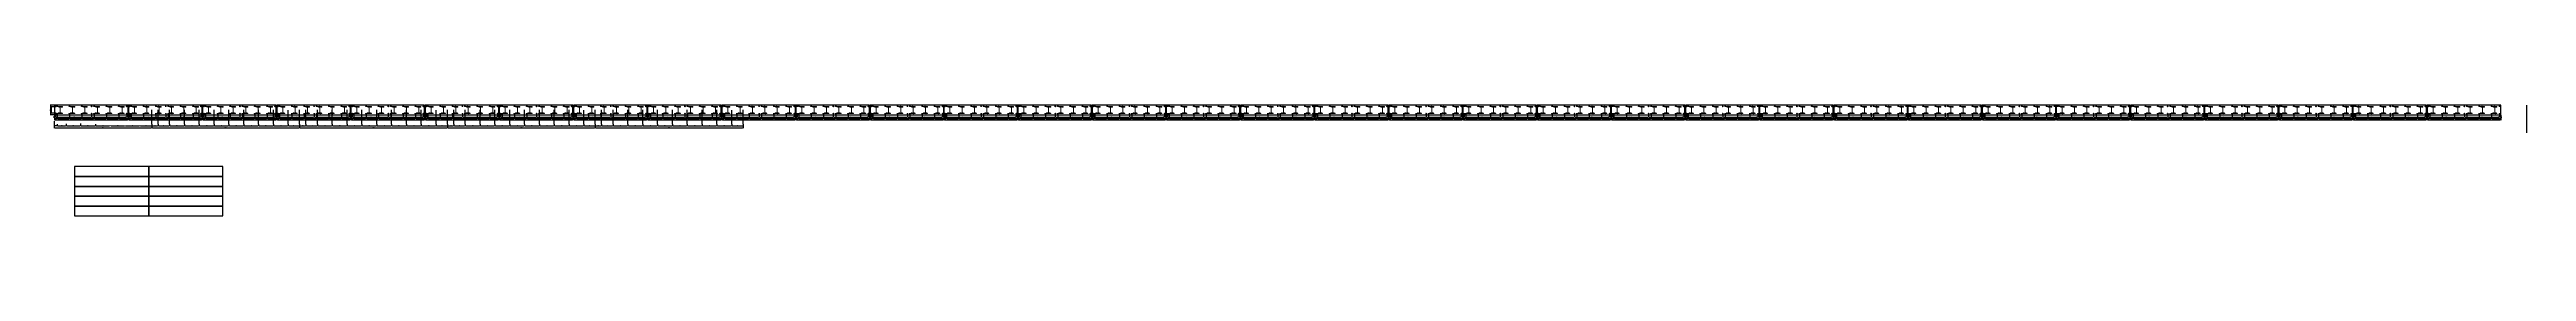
# Model space of a CAD drawing. Header units: millimetres. Extents: x -19541 to 104079, y -3200 to 10399.
# Drawn here: x 3885 to 104079, y -3200 to 1299 of the extents above; entities that cross this region are included whole.
import ezdxf

# ---------------------------------------------------------------- set-up
doc = ezdxf.new("R2010")
doc.units = ezdxf.units.MM
doc.linetypes.add('CENTER', pattern=[50.8, 31.75, -6.35, 6.35, -6.35])
doc.linetypes.add('CENTER2', pattern=[28.575, 19.05, -3.175, 3.175, -3.175])
for name, color, linetype in [('KTHUOC', 2, 'Continuous'), ('PDF_Geometry', 7, 'Continuous'), ('TK2', 251, 'Continuous')]:
    doc.layers.add(name, color=color, linetype=linetype)
doc.layers.add('TIM', color=8, linetype='CENTER2', lineweight=0)
doc.styles.get("Standard").update_dxf_attribs({"font": 'arial.ttf'})
doc.dimstyles.new('ISO-25', dxfattribs={"dimscale": 10, "dimtxt": 2.5, "dimasz": 2.5, "dimexe": 1.25, "dimexo": 0.625, "dimtad": 1, "dimtxsty": 'Standard', "dimcen": 2.5, "dimadec": 0, "dimazin": 0, "dimtfac": 1, "dimtmove": 0, "dimatfit": 3, "dimfxl": 1, "dimarcsym": 0})

# ---------------------------------------------------------------- blocks, each defined once
blk = doc.blocks.new('*D152')
at = {"color": 0, "lineweight": -2, "transparency": 16777216}
for p, q in [((0, -206), (0, -362)), ((25, -349), (85, -349)), ((110, -184), (110, -362))]:
    blk.add_line(p, q, dxfattribs=at)
at = {"color": 0, "transparency": 16777216}
for points in [[(25, -345), (25, -353), (0, -349)], [(85, -345), (85, -353), (110, -349)]]:
    blk.add_solid(points, dxfattribs=at)
at = {"layer": 'Defpoints', "color": 0, "transparency": 16777216}
for p in [(0, -200), (110, -178), (110, -349)]:
    blk.add_point(p, dxfattribs=at)
at = {"color": 0, "transparency": 16777216, "insert": (55, -330), "char_height": 25, "attachment_point": 5}
blk.add_mtext('110', dxfattribs=at)
blk = doc.blocks.new('*D153')
at = {"color": 0, "lineweight": -2, "transparency": 16777216}
for p, q in [((110, -184), (110, -362)), ((135, -349), (585, -349)), ((610, -184), (610, -362))]:
    blk.add_line(p, q, dxfattribs=at)
at = {"color": 0, "transparency": 16777216}
for points in [[(135, -345), (135, -353), (110, -349)], [(585, -345), (585, -353), (610, -349)]]:
    blk.add_solid(points, dxfattribs=at)
at = {"layer": 'Defpoints', "color": 0, "transparency": 16777216}
for p in [(110, -178), (610, -178), (610, -349)]:
    blk.add_point(p, dxfattribs=at)
at = {"color": 0, "transparency": 16777216, "insert": (360, -330), "char_height": 25, "attachment_point": 5}
blk.add_mtext('500', dxfattribs=at)
blk = doc.blocks.new('*D154')
at = {"color": 0, "lineweight": -2, "transparency": 16777216}
for p, q in [((610, -184), (610, -362)), ((635, -349), (1085, -349)), ((1110, -166), (1110, -362))]:
    blk.add_line(p, q, dxfattribs=at)
at = {"color": 0, "transparency": 16777216}
for points in [[(635, -345), (635, -353), (610, -349)], [(1085, -345), (1085, -353), (1110, -349)]]:
    blk.add_solid(points, dxfattribs=at)
at = {"layer": 'Defpoints', "color": 0, "transparency": 16777216}
for p in [(610, -178), (1110, -160), (1110, -349)]:
    blk.add_point(p, dxfattribs=at)
at = {"color": 0, "transparency": 16777216, "insert": (860, -330), "char_height": 25, "attachment_point": 5}
blk.add_mtext('500', dxfattribs=at)
blk = doc.blocks.new('*D155')
at = {"color": 0, "lineweight": -2, "transparency": 16777216}
for p, q in [((1110, -166), (1110, -362)), ((1135, -349), (1585, -349)), ((1610, -184), (1610, -362))]:
    blk.add_line(p, q, dxfattribs=at)
at = {"color": 0, "transparency": 16777216}
for points in [[(1135, -345), (1135, -353), (1110, -349)], [(1585, -345), (1585, -353), (1610, -349)]]:
    blk.add_solid(points, dxfattribs=at)
at = {"layer": 'Defpoints', "color": 0, "transparency": 16777216}
for p in [(1110, -160), (1610, -178), (1610, -349)]:
    blk.add_point(p, dxfattribs=at)
at = {"color": 0, "transparency": 16777216, "insert": (1360, -330), "char_height": 25, "attachment_point": 5}
blk.add_mtext('500', dxfattribs=at)
blk = doc.blocks.new('*D156')
at = {"color": 0, "lineweight": -2, "transparency": 16777216}
for p, q in [((1610, -184), (1610, -362)), ((1635, -349), (2085, -349)), ((2110, -184), (2110, -362))]:
    blk.add_line(p, q, dxfattribs=at)
at = {"color": 0, "transparency": 16777216}
for points in [[(1635, -345), (1635, -353), (1610, -349)], [(2085, -345), (2085, -353), (2110, -349)]]:
    blk.add_solid(points, dxfattribs=at)
at = {"layer": 'Defpoints', "color": 0, "transparency": 16777216}
for p in [(1610, -178), (2110, -178), (2110, -349)]:
    blk.add_point(p, dxfattribs=at)
at = {"color": 0, "transparency": 16777216, "insert": (1860, -330), "char_height": 25, "attachment_point": 5}
blk.add_mtext('500', dxfattribs=at)
blk = doc.blocks.new('*D157')
at = {"color": 0, "lineweight": -2, "transparency": 16777216}
for p, q in [((2110, -184), (2110, -362)), ((2135, -349), (2585, -349)), ((2610, -184), (2610, -362))]:
    blk.add_line(p, q, dxfattribs=at)
at = {"color": 0, "transparency": 16777216}
for points in [[(2135, -345), (2135, -353), (2110, -349)], [(2585, -345), (2585, -353), (2610, -349)]]:
    blk.add_solid(points, dxfattribs=at)
at = {"layer": 'Defpoints', "color": 0, "transparency": 16777216}
for p in [(2110, -178), (2610, -178), (2610, -349)]:
    blk.add_point(p, dxfattribs=at)
at = {"color": 0, "transparency": 16777216, "insert": (2360, -330), "char_height": 25, "attachment_point": 5}
blk.add_mtext('500', dxfattribs=at)
blk = doc.blocks.new('*D158')
at = {"color": 0, "lineweight": -2, "transparency": 16777216}
for p, q in [((2610, -184), (2610, -362)), ((2635, -349), (2955, -349)), ((2980, -206), (2980, -362))]:
    blk.add_line(p, q, dxfattribs=at)
at = {"color": 0, "transparency": 16777216}
for points in [[(2635, -345), (2635, -353), (2610, -349)], [(2955, -345), (2955, -353), (2980, -349)]]:
    blk.add_solid(points, dxfattribs=at)
at = {"layer": 'Defpoints', "color": 0, "transparency": 16777216}
for p in [(2610, -178), (2980, -200), (2980, -349)]:
    blk.add_point(p, dxfattribs=at)
at = {"color": 0, "transparency": 16777216, "insert": (2795, -330), "char_height": 25, "attachment_point": 5}
blk.add_mtext('370', dxfattribs=at)
blk = doc.blocks.new('*D149')
at = {"color": 0, "lineweight": -2, "transparency": 16777216}
for p, q in [((0, -206), (0, -412)), ((25, -400), (2955, -400)), ((2980, -206), (2980, -412))]:
    blk.add_line(p, q, dxfattribs=at)
at = {"color": 0, "transparency": 16777216}
for points in [[(25, -396), (25, -404), (0, -400)], [(2955, -396), (2955, -404), (2980, -400)]]:
    blk.add_solid(points, dxfattribs=at)
at = {"layer": 'Defpoints', "color": 0, "transparency": 16777216}
for p in [(0, -200), (2980, -200), (2980, -400)]:
    blk.add_point(p, dxfattribs=at)
at = {"color": 0, "transparency": 16777216, "insert": (1490, -381), "char_height": 25, "attachment_point": 5}
blk.add_mtext('2980', dxfattribs=at)
blk = doc.blocks.new('*D159')
at = {"color": 0, "lineweight": -2, "transparency": 16777216}
for p, q in [((-25, -291), (-50, -291)), ((0, -206), (0, -304)), ((0, -291), (1, -291)), ((50, -291), (49, -291)), ((50, -178), (50, -304)), ((75, -291), (100, -291))]:
    blk.add_line(p, q, dxfattribs=at)
at = {"color": 0, "transparency": 16777216}
for points in [[(-25, -287), (-25, -295), (0, -291)], [(75, -287), (75, -295), (50, -291)]]:
    blk.add_solid(points, dxfattribs=at)
at = {"layer": 'Defpoints', "color": 0, "transparency": 16777216}
for p in [(0, -200), (50, -172), (50, -291)]:
    blk.add_point(p, dxfattribs=at)
at = {"color": 0, "transparency": 16777216, "insert": (25, -291), "char_height": 25, "attachment_point": 5}
blk.add_mtext('50', dxfattribs=at)
blk = doc.blocks.new('*D164')
at = {"color": 0, "lineweight": -2, "transparency": 16777216}
for p, q in [((50, -178), (50, -181)), ((50, -219), (50, -272)), ((75, -291), (91, -291)), ((129, -291), (591, -291)), ((629, -291), (1091, -291)), ((1129, -291), (1485, -291)), ((1510, -178), (1510, -181)), ((1510, -219), (1510, -304))]:
    blk.add_line(p, q, dxfattribs=at)
at = {"color": 0, "transparency": 16777216}
for points in [[(75, -287), (75, -295), (50, -291)], [(1485, -287), (1485, -295), (1510, -291)]]:
    blk.add_solid(points, dxfattribs=at)
at = {"layer": 'Defpoints', "color": 0, "transparency": 16777216}
for p in [(50, -172), (1510, -172), (1510, -291)]:
    blk.add_point(p, dxfattribs=at)
at = {"color": 0, "transparency": 16777216, "insert": (780, -272), "char_height": 25, "attachment_point": 5}
blk.add_mtext('1460', dxfattribs=at)
blk = doc.blocks.new('*D163')
at = {"color": 0, "lineweight": -2, "transparency": 16777216}
for p, q in [((1510, -178), (1510, -181)), ((1510, -219), (1510, -304)), ((1535, -291), (1591, -291)), ((1629, -291), (2091, -291)), ((2129, -291), (2591, -291)), ((2629, -291), (2905, -291)), ((2930, -178), (2930, -181)), ((2930, -219), (2930, -304))]:
    blk.add_line(p, q, dxfattribs=at)
at = {"color": 0, "transparency": 16777216}
for points in [[(1535, -287), (1535, -295), (1510, -291)], [(2905, -287), (2905, -295), (2930, -291)]]:
    blk.add_solid(points, dxfattribs=at)
at = {"layer": 'Defpoints', "color": 0, "transparency": 16777216}
for p in [(1510, -172), (2930, -172), (2930, -291)]:
    blk.add_point(p, dxfattribs=at)
at = {"color": 0, "transparency": 16777216, "insert": (2220, -272), "char_height": 25, "attachment_point": 5}
blk.add_mtext('1420', dxfattribs=at)
blk = doc.blocks.new('*D162')
at = {"color": 0, "lineweight": -2, "transparency": 16777216}
for p, q in [((2905, -291), (2880, -291)), ((2930, -178), (2930, -304)), ((2930, -291), (2931, -291)), ((2980, -291), (2979, -291)), ((2980, -206), (2980, -304)), ((3005, -291), (3030, -291))]:
    blk.add_line(p, q, dxfattribs=at)
at = {"color": 0, "transparency": 16777216}
for points in [[(2905, -287), (2905, -295), (2930, -291)], [(3005, -287), (3005, -295), (2980, -291)]]:
    blk.add_solid(points, dxfattribs=at)
at = {"layer": 'Defpoints', "color": 0, "transparency": 16777216}
for p in [(2930, -172), (2930, -291), (2980, -200)]:
    blk.add_point(p, dxfattribs=at)
at = {"color": 0, "transparency": 16777216, "insert": (2955, -291), "char_height": 25, "attachment_point": 5}
blk.add_mtext('50', dxfattribs=at)
blk = doc.blocks.new('*D13')
at = {"color": 0, "lineweight": -2, "transparency": 16777216}
for p, q in [((4158, 1234), (3957, 1234)), ((3969, 989), (3969, 1209)), ((4158, 964), (3957, 964))]:
    blk.add_line(p, q, dxfattribs=at)
at = {"color": 0, "transparency": 16777216}
for points in [[(3965, 1209), (3973, 1209), (3969, 1234)], [(3965, 989), (3973, 989), (3969, 964)]]:
    blk.add_solid(points, dxfattribs=at)
at = {"layer": 'Defpoints', "color": 0, "transparency": 16777216}
for p in [(3969, 1234), (4164, 1234), (4164, 964)]:
    blk.add_point(p, dxfattribs=at)
at = {"color": 0, "transparency": 16777216, "insert": (3950, 1099), "char_height": 25, "attachment_point": 5, "rotation": 90}
blk.add_mtext('270', dxfattribs=at)
blk = doc.blocks.new('*D14')
at = {"color": 0, "lineweight": -2, "transparency": 16777216}
for p, q in [((4079, 519), (4079, 441)), ((4164, 454), (4104, 454)), ((4189, 519), (4189, 441))]:
    blk.add_line(p, q, dxfattribs=at)
at = {"color": 0, "transparency": 16777216}
for points in [[(4104, 458), (4104, 450), (4079, 454)], [(4164, 458), (4164, 450), (4189, 454)]]:
    blk.add_solid(points, dxfattribs=at)
at = {"layer": 'Defpoints', "color": 0, "transparency": 16777216}
for p in [(4079, 525), (4079, 454), (4189, 525)]:
    blk.add_point(p, dxfattribs=at)
at = {"color": 0, "transparency": 16777216, "insert": (4134, 473), "char_height": 25, "attachment_point": 5}
blk.add_mtext('110', dxfattribs=at)
blk = doc.blocks.new('*D15')
at = {"color": 0, "lineweight": -2, "transparency": 16777216}
for p, q in [((4189, 519), (4189, 441)), ((4214, 454), (4534, 454)), ((4559, 540), (4559, 441))]:
    blk.add_line(p, q, dxfattribs=at)
at = {"color": 0, "transparency": 16777216}
for points in [[(4214, 458), (4214, 450), (4189, 454)], [(4534, 458), (4534, 450), (4559, 454)]]:
    blk.add_solid(points, dxfattribs=at)
at = {"layer": 'Defpoints', "color": 0, "transparency": 16777216}
for p in [(4189, 525), (4559, 546), (4559, 454)]:
    blk.add_point(p, dxfattribs=at)
at = {"color": 0, "transparency": 16777216, "insert": (4374, 473), "char_height": 25, "attachment_point": 5}
blk.add_mtext('370', dxfattribs=at)
blk = doc.blocks.new('*D16')
at = {"color": 0, "lineweight": -2, "transparency": 16777216}
for p, q in [((4559, 540), (4559, 441)), ((4584, 454), (5114, 454)), ((5139, 547), (5139, 441))]:
    blk.add_line(p, q, dxfattribs=at)
at = {"color": 0, "transparency": 16777216}
for points in [[(4584, 458), (4584, 450), (4559, 454)], [(5114, 458), (5114, 450), (5139, 454)]]:
    blk.add_solid(points, dxfattribs=at)
at = {"layer": 'Defpoints', "color": 0, "transparency": 16777216}
for p in [(4559, 546), (5139, 553), (5139, 454)]:
    blk.add_point(p, dxfattribs=at)
at = {"color": 0, "transparency": 16777216, "insert": (4849, 473), "char_height": 25, "attachment_point": 5}
blk.add_mtext('580', dxfattribs=at)
blk = doc.blocks.new('*D17')
at = {"color": 0, "lineweight": -2, "transparency": 16777216}
for p, q in [((5139, 547), (5139, 441)), ((5164, 454), (5714, 454)), ((5739, 522), (5739, 441))]:
    blk.add_line(p, q, dxfattribs=at)
at = {"color": 0, "transparency": 16777216}
for points in [[(5164, 458), (5164, 450), (5139, 454)], [(5714, 458), (5714, 450), (5739, 454)]]:
    blk.add_solid(points, dxfattribs=at)
at = {"layer": 'Defpoints', "color": 0, "transparency": 16777216}
for p in [(5139, 553), (5739, 528), (5739, 454)]:
    blk.add_point(p, dxfattribs=at)
at = {"color": 0, "transparency": 16777216, "insert": (5439, 473), "char_height": 25, "attachment_point": 5}
blk.add_mtext('600', dxfattribs=at)
blk = doc.blocks.new('*D18')
at = {"color": 0, "lineweight": -2, "transparency": 16777216}
for p, q in [((5739, 522), (5739, 441)), ((5764, 454), (6314, 454)), ((6339, 460), (6339, 466))]:
    blk.add_line(p, q, dxfattribs=at)
at = {"color": 0, "transparency": 16777216}
for points in [[(5764, 458), (5764, 450), (5739, 454)], [(6314, 458), (6314, 450), (6339, 454)]]:
    blk.add_solid(points, dxfattribs=at)
at = {"layer": 'Defpoints', "color": 0, "transparency": 16777216}
for p in [(5739, 528), (6339, 454), (6339, 454)]:
    blk.add_point(p, dxfattribs=at)
at = {"color": 0, "transparency": 16777216, "insert": (6039, 473), "char_height": 25, "attachment_point": 5}
blk.add_mtext('600', dxfattribs=at)
blk = doc.blocks.new('*D19')
at = {"color": 0, "lineweight": -2, "transparency": 16777216}
for p, q in [((6339, 460), (6339, 466)), ((6364, 454), (6914, 454)), ((6939, 460), (6939, 441))]:
    blk.add_line(p, q, dxfattribs=at)
at = {"color": 0, "transparency": 16777216}
for points in [[(6364, 458), (6364, 450), (6339, 454)], [(6914, 458), (6914, 450), (6939, 454)]]:
    blk.add_solid(points, dxfattribs=at)
at = {"layer": 'Defpoints', "color": 0, "transparency": 16777216}
for p in [(6339, 454), (6939, 466), (6939, 454)]:
    blk.add_point(p, dxfattribs=at)
at = {"color": 0, "transparency": 16777216, "insert": (6639, 473), "char_height": 25, "attachment_point": 5}
blk.add_mtext('600', dxfattribs=at)
blk = doc.blocks.new('*D20')
at = {"color": 0, "lineweight": -2, "transparency": 16777216}
for p, q in [((6939, 460), (6939, 441)), ((6964, 454), (7514, 454)), ((7539, 476), (7539, 441))]:
    blk.add_line(p, q, dxfattribs=at)
at = {"color": 0, "transparency": 16777216}
for points in [[(6964, 458), (6964, 450), (6939, 454)], [(7514, 458), (7514, 450), (7539, 454)]]:
    blk.add_solid(points, dxfattribs=at)
at = {"layer": 'Defpoints', "color": 0, "transparency": 16777216}
for p in [(6939, 466), (7539, 482), (7539, 454)]:
    blk.add_point(p, dxfattribs=at)
at = {"color": 0, "transparency": 16777216, "insert": (7239, 473), "char_height": 25, "attachment_point": 5}
blk.add_mtext('600', dxfattribs=at)
blk = doc.blocks.new('*D21')
at = {"color": 0, "lineweight": -2, "transparency": 16777216}
for p, q in [((7539, 476), (7539, 441)), ((7564, 454), (7994, 454)), ((8019, 465), (8019, 441))]:
    blk.add_line(p, q, dxfattribs=at)
at = {"color": 0, "transparency": 16777216}
for points in [[(7564, 458), (7564, 450), (7539, 454)], [(7994, 458), (7994, 450), (8019, 454)]]:
    blk.add_solid(points, dxfattribs=at)
at = {"layer": 'Defpoints', "color": 0, "transparency": 16777216}
for p in [(7539, 482), (8019, 472), (8019, 454)]:
    blk.add_point(p, dxfattribs=at)
at = {"color": 0, "transparency": 16777216, "insert": (7779, 473), "char_height": 25, "attachment_point": 5}
blk.add_mtext('480', dxfattribs=at)
blk = doc.blocks.new('*D24')
at = {"color": 0, "lineweight": -2, "transparency": 16777216}
for p, q in [((0, -6), (0, -87)), ((25, -75), (235, -75)), ((260, -6), (260, -87))]:
    blk.add_line(p, q, dxfattribs=at)
at = {"color": 0, "transparency": 16777216}
for points in [[(25, -71), (25, -79), (0, -75)], [(235, -71), (235, -79), (260, -75)]]:
    blk.add_solid(points, dxfattribs=at)
at = {"layer": 'Defpoints', "color": 0, "transparency": 16777216}
for p in [(0, 0), (260, 0), (260, -75)]:
    blk.add_point(p, dxfattribs=at)
at = {"color": 0, "transparency": 16777216, "insert": (130, -56), "char_height": 25, "attachment_point": 5}
blk.add_mtext('260', dxfattribs=at)
blk = doc.blocks.new('*D25')
at = {"color": 0, "lineweight": -2, "transparency": 16777216}
for p, q in [((260, -6), (260, -87)), ((285, -75), (695, -75)), ((720, -6), (720, -87))]:
    blk.add_line(p, q, dxfattribs=at)
at = {"color": 0, "transparency": 16777216}
for points in [[(285, -71), (285, -79), (260, -75)], [(695, -71), (695, -79), (720, -75)]]:
    blk.add_solid(points, dxfattribs=at)
at = {"layer": 'Defpoints', "color": 0, "transparency": 16777216}
for p in [(260, 0), (720, 0), (720, -75)]:
    blk.add_point(p, dxfattribs=at)
at = {"color": 0, "transparency": 16777216, "insert": (490, -56), "char_height": 25, "attachment_point": 5}
blk.add_mtext('460', dxfattribs=at)
blk = doc.blocks.new('*D26')
at = {"color": 0, "lineweight": -2, "transparency": 16777216}
for p, q in [((720, -6), (720, -87)), ((745, -75), (1295, -75)), ((1320, -6), (1320, -87))]:
    blk.add_line(p, q, dxfattribs=at)
at = {"color": 0, "transparency": 16777216}
for points in [[(745, -71), (745, -79), (720, -75)], [(1295, -71), (1295, -79), (1320, -75)]]:
    blk.add_solid(points, dxfattribs=at)
at = {"layer": 'Defpoints', "color": 0, "transparency": 16777216}
for p in [(720, 0), (1320, 0), (1320, -75)]:
    blk.add_point(p, dxfattribs=at)
at = {"color": 0, "transparency": 16777216, "insert": (1020, -56), "char_height": 25, "attachment_point": 5}
blk.add_mtext('600', dxfattribs=at)
blk = doc.blocks.new('*D27')
at = {"color": 0, "lineweight": -2, "transparency": 16777216}
for p, q in [((1320, -6), (1320, -87)), ((1345, -75), (1895, -75)), ((1920, -6), (1920, -87))]:
    blk.add_line(p, q, dxfattribs=at)
at = {"color": 0, "transparency": 16777216}
for points in [[(1345, -71), (1345, -79), (1320, -75)], [(1895, -71), (1895, -79), (1920, -75)]]:
    blk.add_solid(points, dxfattribs=at)
at = {"layer": 'Defpoints', "color": 0, "transparency": 16777216}
for p in [(1320, 0), (1920, 0), (1920, -75)]:
    blk.add_point(p, dxfattribs=at)
at = {"color": 0, "transparency": 16777216, "insert": (1620, -56), "char_height": 25, "attachment_point": 5}
blk.add_mtext('600', dxfattribs=at)
blk = doc.blocks.new('*D28')
at = {"color": 0, "lineweight": -2, "transparency": 16777216}
for p, q in [((1920, -6), (1920, -87)), ((1945, -75), (2495, -75)), ((2520, -6), (2520, -87))]:
    blk.add_line(p, q, dxfattribs=at)
at = {"color": 0, "transparency": 16777216}
for points in [[(1945, -71), (1945, -79), (1920, -75)], [(2495, -71), (2495, -79), (2520, -75)]]:
    blk.add_solid(points, dxfattribs=at)
at = {"layer": 'Defpoints', "color": 0, "transparency": 16777216}
for p in [(1920, 0), (2520, 0), (2520, -75)]:
    blk.add_point(p, dxfattribs=at)
at = {"color": 0, "transparency": 16777216, "insert": (2220, -56), "char_height": 25, "attachment_point": 5}
blk.add_mtext('600', dxfattribs=at)
blk = doc.blocks.new('*D29')
at = {"color": 0, "lineweight": -2, "transparency": 16777216}
for p, q in [((2520, -6), (2520, -87)), ((2545, -75), (3095, -75)), ((3120, -6), (3120, -87))]:
    blk.add_line(p, q, dxfattribs=at)
at = {"color": 0, "transparency": 16777216}
for points in [[(2545, -71), (2545, -79), (2520, -75)], [(3095, -71), (3095, -79), (3120, -75)]]:
    blk.add_solid(points, dxfattribs=at)
at = {"layer": 'Defpoints', "color": 0, "transparency": 16777216}
for p in [(2520, 0), (3120, 0), (3120, -75)]:
    blk.add_point(p, dxfattribs=at)
at = {"color": 0, "transparency": 16777216, "insert": (2820, -56), "char_height": 25, "attachment_point": 5}
blk.add_mtext('600', dxfattribs=at)
blk = doc.blocks.new('*D30')
at = {"color": 0, "lineweight": -2, "transparency": 16777216}
for p, q in [((3120, -6), (3120, -87)), ((3145, -75), (3695, -75)), ((3720, -6), (3720, -87))]:
    blk.add_line(p, q, dxfattribs=at)
at = {"color": 0, "transparency": 16777216}
for points in [[(3145, -71), (3145, -79), (3120, -75)], [(3695, -71), (3695, -79), (3720, -75)]]:
    blk.add_solid(points, dxfattribs=at)
at = {"layer": 'Defpoints', "color": 0, "transparency": 16777216}
for p in [(3120, 0), (3720, 0), (3720, -75)]:
    blk.add_point(p, dxfattribs=at)
at = {"color": 0, "transparency": 16777216, "insert": (3420, -56), "char_height": 25, "attachment_point": 5}
blk.add_mtext('600', dxfattribs=at)
blk = doc.blocks.new('*D31')
at = {"color": 0, "lineweight": -2, "transparency": 16777216}
for p, q in [((3720, -6), (3720, -87)), ((3745, -75), (4295, -75)), ((4320, -6), (4320, -87))]:
    blk.add_line(p, q, dxfattribs=at)
at = {"color": 0, "transparency": 16777216}
for points in [[(3745, -71), (3745, -79), (3720, -75)], [(4295, -71), (4295, -79), (4320, -75)]]:
    blk.add_solid(points, dxfattribs=at)
at = {"layer": 'Defpoints', "color": 0, "transparency": 16777216}
for p in [(3720, 0), (4320, 0), (4320, -75)]:
    blk.add_point(p, dxfattribs=at)
at = {"color": 0, "transparency": 16777216, "insert": (4020, -56), "char_height": 25, "attachment_point": 5}
blk.add_mtext('600', dxfattribs=at)
blk = doc.blocks.new('*D32')
at = {"color": 0, "lineweight": -2, "transparency": 16777216}
for p, q in [((4320, -6), (4320, -87)), ((4345, -75), (4895, -75)), ((4920, -6), (4920, -87))]:
    blk.add_line(p, q, dxfattribs=at)
at = {"color": 0, "transparency": 16777216}
for points in [[(4345, -71), (4345, -79), (4320, -75)], [(4895, -71), (4895, -79), (4920, -75)]]:
    blk.add_solid(points, dxfattribs=at)
at = {"layer": 'Defpoints', "color": 0, "transparency": 16777216}
for p in [(4320, 0), (4920, 0), (4920, -75)]:
    blk.add_point(p, dxfattribs=at)
at = {"color": 0, "transparency": 16777216, "insert": (4620, -56), "char_height": 25, "attachment_point": 5}
blk.add_mtext('600', dxfattribs=at)
blk = doc.blocks.new('*D33')
at = {"color": 0, "lineweight": -2, "transparency": 16777216}
for p, q in [((4920, -6), (4920, -87)), ((4945, -75), (5495, -75)), ((5520, -6), (5520, -87))]:
    blk.add_line(p, q, dxfattribs=at)
at = {"color": 0, "transparency": 16777216}
for points in [[(4945, -71), (4945, -79), (4920, -75)], [(5495, -71), (5495, -79), (5520, -75)]]:
    blk.add_solid(points, dxfattribs=at)
at = {"layer": 'Defpoints', "color": 0, "transparency": 16777216}
for p in [(4920, 0), (5520, 0), (5520, -75)]:
    blk.add_point(p, dxfattribs=at)
at = {"color": 0, "transparency": 16777216, "insert": (5220, -56), "char_height": 25, "attachment_point": 5}
blk.add_mtext('600', dxfattribs=at)
blk = doc.blocks.new('*D34')
at = {"color": 0, "lineweight": -2, "transparency": 16777216}
for p, q in [((5520, -6), (5520, -87)), ((5545, -75), (5955, -75)), ((5980, -6), (5980, -87))]:
    blk.add_line(p, q, dxfattribs=at)
at = {"color": 0, "transparency": 16777216}
for points in [[(5545, -71), (5545, -79), (5520, -75)], [(5955, -71), (5955, -79), (5980, -75)]]:
    blk.add_solid(points, dxfattribs=at)
at = {"layer": 'Defpoints', "color": 0, "transparency": 16777216}
for p in [(5520, 0), (5980, 0), (5980, -75)]:
    blk.add_point(p, dxfattribs=at)
at = {"color": 0, "transparency": 16777216, "insert": (5750, -56), "char_height": 25, "attachment_point": 5}
blk.add_mtext('460', dxfattribs=at)
blk = doc.blocks.new('*D35')
at = {"color": 0, "lineweight": -2, "transparency": 16777216}
for p, q in [((0, -6), (0, -168)), ((25, -156), (5955, -156)), ((5980, -6), (5980, -168))]:
    blk.add_line(p, q, dxfattribs=at)
at = {"color": 0, "transparency": 16777216}
for points in [[(25, -151), (25, -160), (0, -156)], [(5955, -151), (5955, -160), (5980, -156)]]:
    blk.add_solid(points, dxfattribs=at)
at = {"layer": 'Defpoints', "color": 0, "transparency": 16777216}
for p in [(0, 0), (5980, 0), (5980, -156)]:
    blk.add_point(p, dxfattribs=at)
at = {"color": 0, "transparency": 16777216, "insert": (2990, -137), "char_height": 25, "attachment_point": 5}
blk.add_mtext('5980', dxfattribs=at)
blk = doc.blocks.new('*D23')
at = {"color": 0, "lineweight": -2, "transparency": 16777216}
for p, q in [((4079, 640), (4079, 361)), ((4104, 373), (7994, 373)), ((8019, 476), (8019, 361))]:
    blk.add_line(p, q, dxfattribs=at)
at = {"color": 0, "transparency": 16777216}
for points in [[(4104, 377), (4104, 369), (4079, 373)], [(7994, 377), (7994, 369), (8019, 373)]]:
    blk.add_solid(points, dxfattribs=at)
at = {"layer": 'Defpoints', "color": 0, "transparency": 16777216}
for p in [(4079, 646), (8019, 482), (8019, 373)]:
    blk.add_point(p, dxfattribs=at)
at = {"color": 0, "transparency": 16777216, "insert": (6049, 392), "char_height": 25, "attachment_point": 5}
blk.add_mtext('3940', dxfattribs=at)
blk = doc.blocks.new('*D36')
at = {"color": 0, "lineweight": -2, "transparency": 16777216}
for p, q in [((4073, 1299), (3908, 1299)), ((3921, 1274), (3921, 924)), ((4073, 899), (3908, 899))]:
    blk.add_line(p, q, dxfattribs=at)
at = {"color": 0, "transparency": 16777216}
for points in [[(3916, 1274), (3925, 1274), (3921, 1299)], [(3916, 924), (3925, 924), (3921, 899)]]:
    blk.add_solid(points, dxfattribs=at)
at = {"layer": 'Defpoints', "color": 0, "transparency": 16777216}
for p in [(4079, 1299), (3921, 899), (4079, 899)]:
    blk.add_point(p, dxfattribs=at)
at = {"color": 0, "transparency": 16777216, "insert": (3902, 1099), "char_height": 25, "attachment_point": 5, "rotation": 90}
blk.add_mtext('400', dxfattribs=at)
blk = doc.blocks.new('1')
for p, q in [((235.419, 133.921), (220.356, 142.236)), ((735.419, 133.921), (720.356, 142.236)), ((1235.419, 133.921), (1220.356, 142.236)), ((1735.419, 133.921), (1720.356, 142.236)), ((2235.419, 133.921), (2220.356, 142.236)), ((2735.419, 133.921), (2720.356, 142.236)), ((244.581, -133.921), (259.644, -142.236)), ((744.581, -133.921), (759.644, -142.236)), ((1244.581, -133.921), (1259.644, -142.236)), ((1744.581, -133.921), (1759.644, -142.236)), ((2244.581, -133.921), (2259.644, -142.236)), ((2744.581, -133.921), (2759.644, -142.236))]:
    blk.add_line(p, q)
for centre, start, end in [((221.806, 144.863), 90, 241.10257669), ((721.806, 144.863), 90, 241.10257669), ((1221.806, 144.863), 90, 241.10257669), ((1721.806, 144.863), 90, 241.10257669), ((2221.806, 144.863), 90, 241.10257669), ((2721.806, 144.863), 90, 241.10257669), ((258.194, -144.863), 270, 61.10257669), ((758.194, -144.863), 270, 61.10257669), ((1258.194, -144.863), 270, 61.10257669), ((1758.194, -144.863), 270, 61.10257669), ((2258.194, -144.863), 270, 61.10257669), ((2758.194, -144.863), 270, 61.10257669)]:
    blk.add_arc(centre, 3, start, end)
at = {"layer": 'KTHUOC', "color": 3}
blk.add_lwpolyline([(0, 200), (0, -200), (2980, -200), (2980, 200)], close=True, dxfattribs=at)
at = {"layer": 'KTHUOC'}
for centre, radius in [((50, 152.5), 6), ((110, 152.5), 11.5), ((610, 152.5), 11.5), ((1110, 152.5), 11.5), ((1510, 152.5), 6), ((1610, 152.5), 11.5), ((2110, 152.5), 11.5), ((2610, 152.5), 11.5), ((2930, 152.5), 6), ((50, -152.5), 6), ((110, -152.5), 11.5), ((610, -152.5), 11.5), ((1110, -152.5), 11.5), ((1510, -152.5), 6), ((1610, -152.5), 11.5), ((2110, -152.5), 11.5), ((2610, -152.5), 11.5), ((2930, -152.5), 6)]:
    blk.add_circle(centre, radius, dxfattribs=at)
for centre, start, end in [((50, 152.5), 180.00000003, 89.99999987), ((1510, 152.5), 180.00000003, 89.99999987), ((2930, 152.5), 90.00000013, 359.99999997), ((50, -152.5), 270.00000013, 179.99999997), ((1510, -152.5), 270.00000013, 179.99999997), ((2930, -152.5), 0.00000003, 269.99999987)]:
    blk.add_arc(centre, 7, start, end, dxfattribs=at)
at = {"layer": 'PDF_Geometry', "lineweight": 18}
for points in [[(173, 147.863), (159.786, 143.458, 0.3228226978), (155, 136.817), (155, 128.908, 0.3228226978), (159.786, 122.267), (191, 111.863)], [(191, 111.863), (206.555, 111.863, 0.2670903893), (212.606, 115.343), (221.794, 130.277, -0.4126222288), (235.419, 133.921), (273.704, 112.793, 0.1310852687), (277.191, 111.863), (315, 111.863, 0.4142135217), (325, 121.863), (325, 137.863, 0.4142136031), (315, 147.863), (173, 147.863)], [(184, 147.922, -0.4142135624), (186, 145.922), (186, 125.863, 0.4142135624), (188, 123.863), (202, 123.863, 0.4142135624), (204, 125.863), (204, 145.922, -0.4142135624), (206, 147.922)], [(296, 147.922, 0.4142135624), (294, 145.922), (294, 125.863, -0.4142135624), (292, 123.863), (278, 123.863, -0.4142135624), (276, 125.863), (276, 145.922, 0.4142135624), (274, 147.922)], [(673, 147.863), (659.786, 143.458, 0.3228226978), (655, 136.817), (655, 128.908, 0.3228226978), (659.786, 122.267), (691, 111.863)], [(691, 111.863), (706.555, 111.863, 0.2670903893), (712.606, 115.343), (721.794, 130.277, -0.4126222288), (735.419, 133.921), (773.704, 112.793, 0.1310852687), (777.191, 111.863), (815, 111.863, 0.4142135217), (825, 121.863), (825, 137.863, 0.4142136031), (815, 147.863), (673, 147.863)], [(684, 147.922, -0.4142135624), (686, 145.922), (686, 125.863, 0.4142135624), (688, 123.863), (702, 123.863, 0.4142135624), (704, 125.863), (704, 145.922, -0.4142135624), (706, 147.922)], [(796, 147.922, 0.4142135624), (794, 145.922), (794, 125.863, -0.4142135624), (792, 123.863), (778, 123.863, -0.4142135624), (776, 125.863), (776, 145.922, 0.4142135624), (774, 147.922)], [(1173, 147.863), (1159.786, 143.458, 0.3228226978), (1155, 136.817), (1155, 128.908, 0.3228226978), (1159.786, 122.267), (1191, 111.863)], [(1191, 111.863), (1206.555, 111.863, 0.2670903893), (1212.606, 115.343), (1221.794, 130.277, -0.4126222288), (1235.419, 133.921), (1273.704, 112.793, 0.1310852687), (1277.191, 111.863), (1315, 111.863, 0.4142135217), (1325, 121.863), (1325, 137.863, 0.4142136031), (1315, 147.863), (1173, 147.863)], [(1184, 147.922, -0.4142135624), (1186, 145.922), (1186, 125.863, 0.4142135624), (1188, 123.863), (1202, 123.863, 0.4142135624), (1204, 125.863), (1204, 145.922, -0.4142135624), (1206, 147.922)], [(1296, 147.922, 0.4142135624), (1294, 145.922), (1294, 125.863, -0.4142135624), (1292, 123.863), (1278, 123.863, -0.4142135624), (1276, 125.863), (1276, 145.922, 0.4142135624), (1274, 147.922)], [(1673, 147.863), (1659.786, 143.458, 0.3228226978), (1655, 136.817), (1655, 128.908, 0.3228226978), (1659.786, 122.267), (1691, 111.863)], [(1691, 111.863), (1706.555, 111.863, 0.2670903893), (1712.606, 115.343), (1721.794, 130.277, -0.4126222288), (1735.419, 133.921), (1773.704, 112.793, 0.1310852687), (1777.191, 111.863), (1815, 111.863, 0.4142135217), (1825, 121.863), (1825, 137.863, 0.4142136031), (1815, 147.863), (1673, 147.863)], [(1684, 147.922, -0.4142135624), (1686, 145.922), (1686, 125.863, 0.4142135624), (1688, 123.863), (1702, 123.863, 0.4142135624), (1704, 125.863), (1704, 145.922, -0.4142135624), (1706, 147.922)], [(1796, 147.922, 0.4142135624), (1794, 145.922), (1794, 125.863, -0.4142135624), (1792, 123.863), (1778, 123.863, -0.4142135624), (1776, 125.863), (1776, 145.922, 0.4142135624), (1774, 147.922)], [(2173, 147.863), (2159.786, 143.458, 0.3228226978), (2155, 136.817), (2155, 128.908, 0.3228226978), (2159.786, 122.267), (2191, 111.863)], [(2191, 111.863), (2206.555, 111.863, 0.2670903893), (2212.606, 115.343), (2221.794, 130.277, -0.4126222288), (2235.419, 133.921), (2273.704, 112.793, 0.1310852687), (2277.191, 111.863), (2315, 111.863, 0.4142135217), (2325, 121.863), (2325, 137.863, 0.4142136031), (2315, 147.863), (2173, 147.863)], [(2184, 147.922, -0.4142135624), (2186, 145.922), (2186, 125.863, 0.4142135624), (2188, 123.863), (2202, 123.863, 0.4142135624), (2204, 125.863), (2204, 145.922, -0.4142135624), (2206, 147.922)], [(2296, 147.922, 0.4142135624), (2294, 145.922), (2294, 125.863, -0.4142135624), (2292, 123.863), (2278, 123.863, -0.4142135624), (2276, 125.863), (2276, 145.922, 0.4142135624), (2274, 147.922)], [(2673, 147.863), (2659.786, 143.458, 0.3228226978), (2655, 136.817), (2655, 128.908, 0.3228226978), (2659.786, 122.267), (2691, 111.863)], [(2691, 111.863), (2706.555, 111.863, 0.2670903893), (2712.606, 115.343), (2721.794, 130.277, -0.4126222288), (2735.419, 133.921), (2773.704, 112.793, 0.1310852687), (2777.191, 111.863), (2815, 111.863, 0.4142135217), (2825, 121.863), (2825, 137.863, 0.4142136031), (2815, 147.863), (2673, 147.863)], [(2684, 147.922, -0.4142135624), (2686, 145.922), (2686, 125.863, 0.4142135624), (2688, 123.863), (2702, 123.863, 0.4142135624), (2704, 125.863), (2704, 145.922, -0.4142135624), (2706, 147.922)], [(2796, 147.922, 0.4142135624), (2794, 145.922), (2794, 125.863, -0.4142135624), (2792, 123.863), (2778, 123.863, -0.4142135624), (2776, 125.863), (2776, 145.922, 0.4142135624), (2774, 147.922)], [(289, -111.863), (273.445, -111.863, 0.2670903893), (267.394, -115.343), (258.206, -130.277, -0.4126222288), (244.581, -133.921), (206.296, -112.793, 0.1310852687), (202.809, -111.863), (165, -111.863, 0.4142135217), (155, -121.863), (155, -137.863, 0.4142136031), (165, -147.863), (307, -147.863)], [(184, -147.922, 0.4142135624), (186, -145.922), (186, -125.863, -0.4142135624), (188, -123.863), (202, -123.863, -0.4142135624), (204, -125.863), (204, -145.922, 0.4142135624), (206, -147.922)], [(296, -147.922, -0.4142135624), (294, -145.922), (294, -125.863, 0.4142135624), (292, -123.863), (278, -123.863, 0.4142135624), (276, -125.863), (276, -145.922, -0.4142135624), (274, -147.922)], [(307, -147.863), (320.214, -143.458, 0.3228226978), (325, -136.817), (325, -128.908, 0.3228226978), (320.214, -122.267), (289, -111.863)], [(789, -111.863), (773.445, -111.863, 0.2670903893), (767.394, -115.343), (758.206, -130.277, -0.4126222288), (744.581, -133.921), (706.296, -112.793, 0.1310852687), (702.809, -111.863), (665, -111.863, 0.4142135217), (655, -121.863), (655, -137.863, 0.4142136031), (665, -147.863), (807, -147.863)], [(684, -147.922, 0.4142135624), (686, -145.922), (686, -125.863, -0.4142135624), (688, -123.863), (702, -123.863, -0.4142135624), (704, -125.863), (704, -145.922, 0.4142135624), (706, -147.922)], [(796, -147.922, -0.4142135624), (794, -145.922), (794, -125.863, 0.4142135624), (792, -123.863), (778, -123.863, 0.4142135624), (776, -125.863), (776, -145.922, -0.4142135624), (774, -147.922)], [(807, -147.863), (820.214, -143.458, 0.3228226978), (825, -136.817), (825, -128.908, 0.3228226978), (820.214, -122.267), (789, -111.863)], [(1289, -111.863), (1273.445, -111.863, 0.2670903893), (1267.394, -115.343), (1258.206, -130.277, -0.4126222288), (1244.581, -133.921), (1206.296, -112.793, 0.1310852687), (1202.809, -111.863), (1165, -111.863, 0.4142135217), (1155, -121.863), (1155, -137.863, 0.4142136031), (1165, -147.863), (1307, -147.863)], [(1184, -147.922, 0.4142135624), (1186, -145.922), (1186, -125.863, -0.4142135624), (1188, -123.863), (1202, -123.863, -0.4142135624), (1204, -125.863), (1204, -145.922, 0.4142135624), (1206, -147.922)], [(1296, -147.922, -0.4142135624), (1294, -145.922), (1294, -125.863, 0.4142135624), (1292, -123.863), (1278, -123.863, 0.4142135624), (1276, -125.863), (1276, -145.922, -0.4142135624), (1274, -147.922)], [(1307, -147.863), (1320.214, -143.458, 0.3228226978), (1325, -136.817), (1325, -128.908, 0.3228226978), (1320.214, -122.267), (1289, -111.863)], [(1789, -111.863), (1773.445, -111.863, 0.2670903893), (1767.394, -115.343), (1758.206, -130.277, -0.4126222288), (1744.581, -133.921), (1706.296, -112.793, 0.1310852687), (1702.809, -111.863), (1665, -111.863, 0.4142135217), (1655, -121.863), (1655, -137.863, 0.4142136031), (1665, -147.863), (1807, -147.863)], [(1684, -147.922, 0.4142135624), (1686, -145.922), (1686, -125.863, -0.4142135624), (1688, -123.863), (1702, -123.863, -0.4142135624), (1704, -125.863), (1704, -145.922, 0.4142135624), (1706, -147.922)], [(1796, -147.922, -0.4142135624), (1794, -145.922), (1794, -125.863, 0.4142135624), (1792, -123.863), (1778, -123.863, 0.4142135624), (1776, -125.863), (1776, -145.922, -0.4142135624), (1774, -147.922)], [(1807, -147.863), (1820.214, -143.458, 0.3228226978), (1825, -136.817), (1825, -128.908, 0.3228226978), (1820.214, -122.267), (1789, -111.863)], [(2289, -111.863), (2273.445, -111.863, 0.2670903893), (2267.394, -115.343), (2258.206, -130.277, -0.4126222288), (2244.581, -133.921), (2206.296, -112.793, 0.1310852687), (2202.809, -111.863), (2165, -111.863, 0.4142135217), (2155, -121.863), (2155, -137.863, 0.4142136031), (2165, -147.863), (2307, -147.863)], [(2184, -147.922, 0.4142135624), (2186, -145.922), (2186, -125.863, -0.4142135624), (2188, -123.863), (2202, -123.863, -0.4142135624), (2204, -125.863), (2204, -145.922, 0.4142135624), (2206, -147.922)], [(2296, -147.922, -0.4142135624), (2294, -145.922), (2294, -125.863, 0.4142135624), (2292, -123.863), (2278, -123.863, 0.4142135624), (2276, -125.863), (2276, -145.922, -0.4142135624), (2274, -147.922)], [(2307, -147.863), (2320.214, -143.458, 0.3228226978), (2325, -136.817), (2325, -128.908, 0.3228226978), (2320.214, -122.267), (2289, -111.863)], [(2789, -111.863), (2773.445, -111.863, 0.2670903893), (2767.394, -115.343), (2758.206, -130.277, -0.4126222288), (2744.581, -133.921), (2706.296, -112.793, 0.1310852687), (2702.809, -111.863), (2665, -111.863, 0.4142135217), (2655, -121.863), (2655, -137.863, 0.4142136031), (2665, -147.863), (2807, -147.863)], [(2684, -147.922, 0.4142135624), (2686, -145.922), (2686, -125.863, -0.4142135624), (2688, -123.863), (2702, -123.863, -0.4142135624), (2704, -125.863), (2704, -145.922, 0.4142135624), (2706, -147.922)], [(2796, -147.922, -0.4142135624), (2794, -145.922), (2794, -125.863, 0.4142135624), (2792, -123.863), (2778, -123.863, 0.4142135624), (2776, -125.863), (2776, -145.922, -0.4142135624), (2774, -147.922)], [(2807, -147.863), (2820.214, -143.458, 0.3228226978), (2825, -136.817), (2825, -128.908, 0.3228226978), (2820.214, -122.267), (2789, -111.863)]]:
    blk.add_lwpolyline(points, format="xyb", dxfattribs=at)
blk.add_lwpolyline([(250.098, 147.863), (250.098, 147.863)], close=True, dxfattribs=at)
at = {"layer": 'TIM', "linetype": 'CENTER', "ltscale": 2}
for p, q in [((240, 154.863), (240, -147.863)), ((740, 154.863), (740, -147.863)), ((1240, 154.863), (1240, -147.863)), ((1740, 154.863), (1740, -147.863)), ((2240, 154.863), (2240, -147.863)), ((2740, 154.863), (2740, -147.863))]:
    blk.add_line(p, q, dxfattribs=at)
at = {"layer": 'TK2'}
for p, q in [((30.588, 152.5), (69.412, 152.5)), ((50, 133.088), (50, 171.912)), ((135.167, 152.5), (84.833, 152.5)), ((110, 177.667), (110, 127.333)), ((635.167, 152.5), (584.833, 152.5)), ((610, 177.667), (610, 127.333)), ((1135.167, 152.5), (1084.833, 152.5)), ((1110, 177.667), (1110, 127.333)), ((1490.588, 152.5), (1529.412, 152.5)), ((1510, 133.088), (1510, 171.912)), ((1635.167, 152.5), (1584.833, 152.5)), ((1610, 177.667), (1610, 127.333)), ((2135.167, 152.5), (2084.833, 152.5)), ((2110, 177.667), (2110, 127.333)), ((2635.167, 152.5), (2584.833, 152.5)), ((2610, 177.667), (2610, 127.333)), ((2949.412, 152.5), (2910.588, 152.5)), ((2930, 133.088), (2930, 171.912)), ((30.588, -152.5), (69.412, -152.5)), ((50, -133.088), (50, -171.912)), ((135.167, -152.5), (84.833, -152.5)), ((110, -177.667), (110, -127.333)), ((635.167, -152.5), (584.833, -152.5)), ((610, -177.667), (610, -127.333)), ((1135.167, -152.5), (1084.833, -152.5)), ((1110, -177.667), (1110, -127.333)), ((1490.588, -152.5), (1529.412, -152.5)), ((1510, -133.088), (1510, -171.912)), ((1635.167, -152.5), (1584.833, -152.5)), ((1610, -177.667), (1610, -127.333)), ((2135.167, -152.5), (2084.833, -152.5)), ((2110, -177.667), (2110, -127.333)), ((2635.167, -152.5), (2584.833, -152.5)), ((2610, -177.667), (2610, -127.333)), ((2949.412, -152.5), (2910.588, -152.5)), ((2930, -133.088), (2930, -171.912))]:
    blk.add_line(p, q, dxfattribs=at)
for base, p1, p2, override, picture, middle in [((50, -291.165), (0, -200), (50, -171.912), {"dimtad": 0}, '*D159', (25, -291.165)), ((1510, -291.165), (50, -171.912), (1510, -171.912), {"dimtmove": 1}, '*D164', (780, -272.151)), ((610, -349.103), (110, -177.667), (610, -177.667), {"dimtmove": 1}, '*D153', (360, -330.089)), ((1110, -349.103), (610, -177.667), (1110, -160.167), {"dimtmove": 1}, '*D154', (860, -330.089)), ((1610, -349.103), (1110, -160.167), (1610, -177.667), {"dimtmove": 1}, '*D155', (1360, -330.089)), ((2930, -291.165), (1510, -171.912), (2930, -171.912), {"dimtmove": 1}, '*D163', (2220, -272.151)), ((2110, -349.103), (1610, -177.667), (2110, -177.667), {"dimtmove": 1}, '*D156', (1860, -330.089)), ((2610, -349.103), (2110, -177.667), (2610, -177.667), {"dimtmove": 1}, '*D157', (2360, -330.089)), ((2980, -349.103), (2610, -177.667), (2980, -200), {"dimtmove": 1}, '*D158', (2795, -330.08))]:
    dim = blk.add_linear_dim(base=base, p1=p1, p2=p2, dimstyle='ISO-25', override=override)
    dim.commit()
    dim.dimension.update_dxf_attribs({"geometry": picture, "text_midpoint": middle})
for base, p2, picture, middle in [((110, -349.103), (110, -177.667), '*D152', (55, -330.089)), ((2980, -399.868), (2980, -200), '*D149', (1490, -380.853))]:
    dim = blk.add_linear_dim(base=base, p1=(0, -200), p2=p2, dimstyle='ISO-25')
    dim.commit()
    dim.dimension.update_dxf_attribs({"geometry": picture, "text_midpoint": middle})
dim = blk.add_linear_dim(base=(2930, -291.165), p1=(2980, -200), p2=(2930, -171.912), angle=180, dimstyle='ISO-25', override={"dimtad": 0})
dim.commit()
dim.dimension.update_dxf_attribs({"geometry": '*D162', "text_midpoint": (2955, -291.165), "dimtype": 128})
blk = doc.blocks.new('2 l')
for p, q in [((0, 0), (0, 570.591)), ((260, 0), (260, 570.591)), ((720, 0), (720, 570.591)), ((1320, 0), (1320, 570.591)), ((1320, 0), (1320, 570.591)), ((1920, 0), (1920, 570.591)), ((1920, 0), (1920, 570.591)), ((2520, 0), (2520, 570.591)), ((3120, 0), (3120, 570.591)), ((3720, 0), (3720, 570.591)), ((3720, 0), (3720, 570.591)), ((4320, 0), (4320, 570.591)), ((4920, 0), (4920, 570.591)), ((5520, -5.544), (5520, 565.047)), ((5980, 0), (5980, 570.591))]:
    blk.add_line(p, q)
at = {"const_width": 5}
for points in [[(252.5, 0, 1), (267.5, 0, 1)], [(712.5, 0, 1), (727.5, 0, 1)], [(1312.5, 0, 1), (1327.5, 0, 1)], [(1912.5, 0, 1), (1927.5, 0, 1)], [(2512.5, 0, 1), (2527.5, 0, 1)], [(3112.5, 0, 1), (3127.5, 0, 1)], [(3712.5, 0, 1), (3727.5, 0, 1)], [(4312.5, 0, 1), (4327.5, 0, 1)], [(4912.5, 0, 1), (4927.5, 0, 1)], [(5512.5, 0, 1), (5527.5, 0, 1)], [(5972.5, 0, 1), (5987.5, 0, 1)]]:
    blk.add_lwpolyline(points, format="xyb", close=True, dxfattribs=at)
for base, p1, p2, picture, middle in [((260, -74.98), (0, 0), (260, 0), '*D24', (130, -55.966)), ((720, -74.98), (260, 0), (720, 0), '*D25', (490, -55.966)), ((1320, -74.98), (720, 0), (1320, 0), '*D26', (1020, -55.966)), ((1920, -74.98), (1320, 0), (1920, 0), '*D27', (1620, -55.966)), ((2520, -74.98), (1920, 0), (2520, 0), '*D28', (2220, -55.966)), ((3120, -74.98), (2520, 0), (3120, 0), '*D29', (2820, -55.966)), ((3720, -74.98), (3120, 0), (3720, 0), '*D30', (3420, -55.966)), ((4320, -74.98), (3720, 0), (4320, 0), '*D31', (4020, -55.966)), ((4920, -74.98), (4320, 0), (4920, 0), '*D32', (4620, -55.966)), ((5520, -74.98), (4920, 0), (5520, 0), '*D33', (5220, -55.966)), ((5980, -74.98), (5520, 0), (5980, 0), '*D34', (5750, -55.966))]:
    dim = blk.add_linear_dim(base=base, p1=p1, p2=p2, dimstyle='ISO-25', override={"dimtmove": 1})
    dim.commit()
    dim.dimension.update_dxf_attribs({"geometry": picture, "text_midpoint": middle})
dim = blk.add_linear_dim(base=(5980, -155.555), p1=(0, 0), p2=(5980, 0), dimstyle='ISO-25')
dim.commit()
dim.dimension.update_dxf_attribs({"geometry": '*D35', "text_midpoint": (2990, -136.54)})

msp = doc.modelspace()

# ---------------------------------------------------------------- linework, layer by layer
for p, q in [((8019.085, 528.828), (8019.085, 1099.419)), ((104079.085, 1299.419), (104079.085, 177.055))]:
    msp.add_line(p, q)
at = {"const_width": 5}
msp.add_lwpolyline([(8011.585, 528.828, 1), (8026.585, 528.828, 1)], format="xyb", close=True, dxfattribs=at)
for points in [[(4899.566, -3199.879), (10899.566, -3199.879), (10899.566, -1199.879), (4899.566, -1199.879)], [(4899.566, -1599.879), (7899.566, -1599.879), (7899.566, -1199.879), (4899.566, -1199.879)], [(4899.566, -1999.879), (7899.566, -1999.879), (7899.566, -1599.879), (4899.566, -1599.879)], [(4899.566, -2399.879), (7899.566, -2399.879), (7899.566, -1999.879), (4899.566, -1999.879)], [(7899.566, -1599.879), (10899.566, -1599.879), (10899.566, -1199.879), (7899.566, -1199.879)], [(7899.566, -1999.879), (10899.566, -1999.879), (10899.566, -1599.879), (7899.566, -1599.879)], [(7899.566, -2399.879), (10899.566, -2399.879), (10899.566, -1999.879), (7899.566, -1999.879)], [(4899.566, -2799.879), (7899.566, -2799.879), (7899.566, -2399.879), (4899.566, -2399.879)], [(4899.566, -3199.879), (7899.566, -3199.879), (7899.566, -2799.879), (4899.566, -2799.879)], [(7899.566, -2799.879), (10899.566, -2799.879), (10899.566, -2399.879), (7899.566, -2399.879)], [(7899.566, -3199.879), (10899.566, -3199.879), (10899.566, -2799.879), (7899.566, -2799.879)]]:
    msp.add_lwpolyline(points, close=True)

# ---------------------------------------------------------------- block references
for p in [(8019.085, 528.828), (13999.085, 528.828), (19979.085, 528.828), (19979.085, 528.828), (25959.085, 528.828), (25959.085, 528.828)]:
    msp.add_blockref('2 l', p)
at = {"layer": 'KTHUOC'}
for p in [(4079.085, 1099.419), (7079.085, 1099.419), (10079.085, 1099.419), (13079.085, 1099.419), (16079.085, 1099.419), (19079.085, 1099.419), (22079.085, 1099.419), (22079.085, 1099.419), (25079.085, 1099.419), (28079.085, 1099.419), (31079.085, 1099.419), (34079.085, 1099.419), (37079.085, 1099.419), (40059.085, 1099.419), (43059.085, 1099.419), (46059.085, 1099.419), (49059.085, 1099.419), (52059.085, 1099.419), (55059.085, 1099.419), (58059.085, 1099.419), (58059.085, 1099.419), (61059.085, 1099.419), (64059.085, 1099.419), (67059.085, 1099.419), (70059.085, 1099.419), (73059.085, 1099.419), (76059.085, 1099.419), (79059.085, 1099.419), (82059.085, 1099.419), (85059.085, 1099.419), (88059.085, 1099.419), (91059.085, 1099.419), (94059.085, 1099.419), (97059.085, 1099.419), (100059.085, 1099.419)]:
    msp.add_blockref('1', p, dxfattribs=at)

# ---------------------------------------------------------------- dimensions: what is measured, and where the dimension line sits
for base, p1, p2, picture, middle in [((3920.518, 899.419), (4079.085, 1299.419), (4079.085, 899.419), '*D36', (3901.504, 1099.419)), ((3969.045, 1234.419), (4163.918, 964.419), (4163.918, 1234.419), '*D13', (3950.031, 1099.419))]:
    dim = msp.add_linear_dim(base=base, p1=p1, p2=p2, angle=90, dimstyle='ISO-25')
    dim.commit()
    dim.dimension.update_dxf_attribs({"geometry": picture, "text_midpoint": middle})
for base, p1, p2, picture, middle in [((8019.085, 373.274), (4079.085, 646.475), (8019.085, 481.963), '*D23', (6049.085, 392.297)), ((4079.085, 453.848), (4189.085, 524.939), (4079.085, 524.939), '*D14', (4134.085, 472.862))]:
    dim = msp.add_linear_dim(base=base, p1=p1, p2=p2, dimstyle='ISO-25')
    dim.commit()
    dim.dimension.update_dxf_attribs({"geometry": picture, "text_midpoint": middle})
for base, p1, p2, picture, middle in [((4559.085, 453.848), (4189.085, 524.939), (4559.085, 546.266), '*D15', (4374.085, 472.871)), ((5139.085, 453.848), (4559.085, 546.266), (5139.085, 553.376), '*D16', (4849.085, 472.862)), ((5739.085, 453.848), (5139.085, 553.376), (5739.085, 528.494), '*D17', (5439.085, 472.862)), ((6339.085, 453.848), (5739.085, 528.494), (6339.085, 453.848), '*D18', (6039.085, 472.862)), ((6939.085, 453.848), (6339.085, 453.848), (6939.085, 466.348), '*D19', (6639.085, 472.862)), ((7539.085, 453.848), (6939.085, 466.348), (7539.085, 482.284), '*D20', (7239.085, 472.862)), ((8019.085, 453.848), (7539.085, 482.284), (8019.085, 471.621), '*D21', (7779.085, 472.862))]:
    dim = msp.add_linear_dim(base=base, p1=p1, p2=p2, dimstyle='ISO-25', override={"dimtmove": 1})
    dim.commit()
    dim.dimension.update_dxf_attribs({"geometry": picture, "text_midpoint": middle})

doc.saveas('drawing.dxf')
